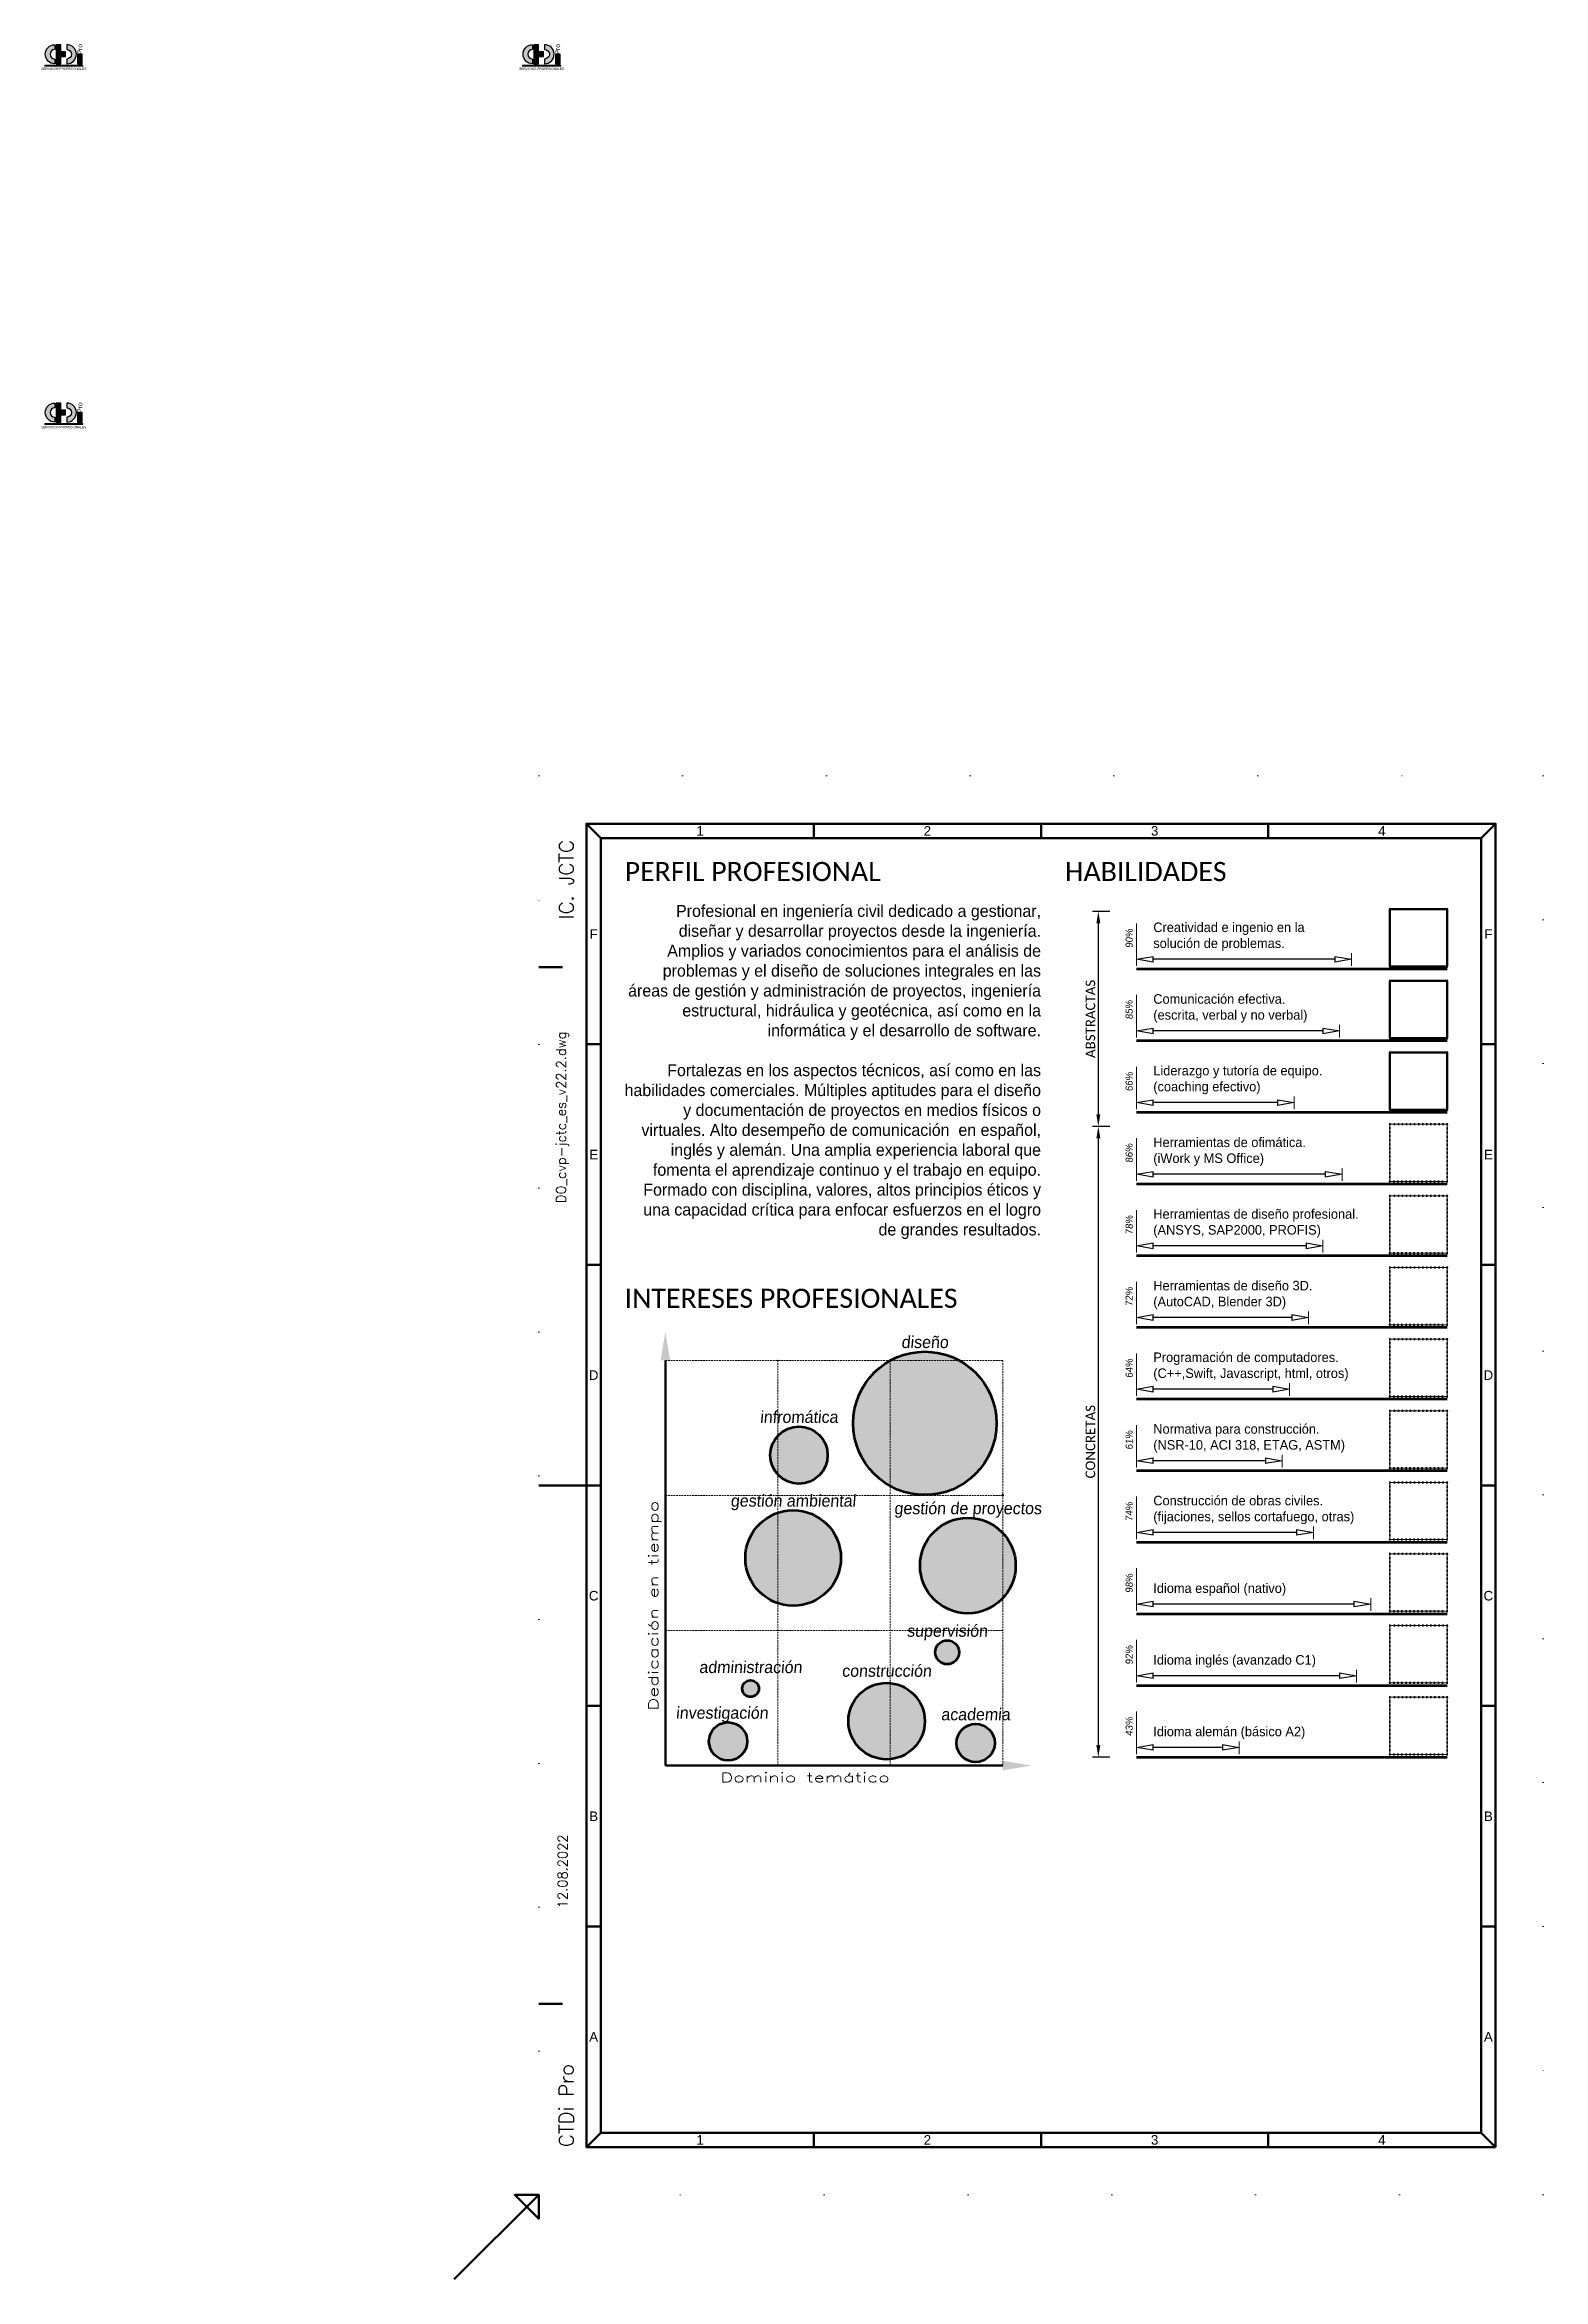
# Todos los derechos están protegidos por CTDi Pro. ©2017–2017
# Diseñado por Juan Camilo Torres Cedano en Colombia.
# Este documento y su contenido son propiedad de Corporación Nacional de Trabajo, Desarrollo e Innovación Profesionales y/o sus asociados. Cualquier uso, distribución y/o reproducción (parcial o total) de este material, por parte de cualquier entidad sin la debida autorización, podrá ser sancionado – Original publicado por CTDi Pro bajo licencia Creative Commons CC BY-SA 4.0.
# Paper-space layout 'Perfil PRO' of a CAD drawing. Extents: x -110 to 203, y -28 to 440.
import ezdxf
from ezdxf.enums import TextEntityAlignment as Align

# ---------------------------------------------------------------- set-up
doc = ezdxf.new("R2010")
doc.units = 0
doc.linetypes.add('ACAD_ISO07W100', pattern=[3, 0, -3])
doc.linetypes.add('DASHED2', pattern=[0.375, 0.25, -0.125])
doc.layers.get('0').update_dxf_attribs({"color": 255, "plot": 0})
doc.layers.get('Defpoints').update_dxf_attribs({"color": 255})
doc.layers.add('G-Title_elements', color=7, linetype='Continuous', lineweight=50, true_color=0x323232)
doc.layers.add('G-Title_layout', color=250, linetype='Continuous', lineweight=50)
doc.styles.add('CTDi Corporate', font='Skia.ttf')
doc.styles.add('CTDi Legend', font='stylu.ttf', dxfattribs={"oblique": 5})
doc.styles.add('CTDi Roman', font='romans.shx')
doc.styles.get("Standard").update_dxf_attribs({"font": 'Candara.ttf'})
doc.styles.add('T1-100', font='Arial.ttf', dxfattribs={"height": 2})
doc.dimstyles.new('ISO-25', dxfattribs={"dimtxt": 2.5, "dimasz": 2.5, "dimexe": 1.25, "dimexo": 0.625, "dimtad": 1, "dimtxsty": 'Standard', "dimcen": 2.5, "dimadec": 0, "dimazin": 0, "dimtfac": 1, "dimtmove": 0, "dimatfit": 3, "dimfxl": 1, "dimarcsym": 0})
picture_1 = doc.add_image_def('image2.png', size_in_pixel=(1056, 1056))
picture_2 = doc.add_image_def('image3.png', size_in_pixel=(1056, 1056))
picture_3 = doc.add_image_def('image4.png', size_in_pixel=(1056, 1056))
picture_4 = doc.add_image_def('image5.png', size_in_pixel=(1056, 1056))
picture_5 = doc.add_image_def('image6.png', size_in_pixel=(1056, 1056))
picture_6 = doc.add_image_def('image7.png', size_in_pixel=(1056, 1056))
picture_7 = doc.add_image_def('image8.png', size_in_pixel=(1056, 1056))
picture_8 = doc.add_image_def('image9.png', size_in_pixel=(1056, 1056))
picture_9 = doc.add_image_def('image10.png', size_in_pixel=(1056, 1056))
picture_10 = doc.add_image_def('image11.png', size_in_pixel=(1056, 1056))
picture_11 = doc.add_image_def('image12.png', size_in_pixel=(1056, 1056))
picture_12 = doc.add_image_def('image13.png', size_in_pixel=(1056, 1060))

psp = doc.layouts.new('Perfil PRO')

# ---------------------------------------------------------------- texts
at = {"layer": 'G-Title_elements', "style": 'T1-100'}
for s, p in [('1', (26.981, 275.494)), ('2', (74.543, 275.494)), ('3', (122.106, 275.494)), ('4', (169.668, 275.494)), ('F', (4.699, 253.91)), ('F', (191.949, 253.91)), ('E', (4.699, 207.744)), ('E', (191.949, 207.744)), ('D', (4.699, 161.577)), ('D', (191.949, 161.577)), ('C', (4.699, 115.41)), ('C', (191.949, 115.41)), ('B', (4.699, 69.244)), ('B', (191.949, 69.244)), ('A', (4.699, 23.077)), ('A', (191.949, 23.077)), ('1', (26.981, 1.494)), ('2', (74.543, 1.494)), ('3', (122.106, 1.494)), ('4', (169.668, 1.494))]:
    psp.add_text(s, height=2, dxfattribs=at).set_placement(p, align=Align.MIDDLE_CENTER)
at = {"layer": 'G-Title_elements', "color": 142, "lineweight": 25, "style": 'CTDi Legend', "oblique": 5}
for s, p in [('diseño', (74.009, 166.492)), ('infromática', (47.667, 150.828)), ('gestión ambiental', (46.446, 133.297)), ('gestión de proyectos', (83.015, 131.713)), ('supervisión', (78.68, 106.06)), ('administración', (37.531, 98.46)), ('construcción', (66.013, 97.683)), ('investigación', (31.555, 88.908)), ('academia', (84.634, 88.572))]:
    psp.add_text(s, height=2.5, dxfattribs=at).set_placement(p, align=Align.BOTTOM_CENTER)
at = {"layer": 'G-Title_elements', "color": 8, "lineweight": 25, "true_color": 0x808080, "style": 'CTDi Roman', "width": 1.5}
psp.add_text('Dedicación en tiempo', height=2, rotation=90, dxfattribs=at).set_placement((16.199, 91.35), align=Align.TOP_LEFT)
psp.add_text('Dominio temático', height=2, dxfattribs=at).set_placement((31.199, 76.35))
at = {"layer": 'G-Title_elements', "color": 0, "char_height": 3, "attachment_point": 1, "rotation": 90, "style": 'CTDi Roman'}
for s, insert, width in [('IC. JCTC', (-2.551, 256.994), 27.52849), ('CTDi Pro', (-2.551, -0.006), 30)]:
    psp.add_mtext(s, dxfattribs=dict(at, insert=insert, width=width))
at = {"layer": 'G-Title_elements', "insert": (98.324, 259.994), "char_height": 2.5, "attachment_point": 3, "style": 'CTDi Corporate'}
psp.add_mtext_dynamic_manual_height_columns('Profesional en ingeniería civil dedicado a gestionar, diseñar y desarrollar proyectos desde la ingeniería. Amplios y variados conocimientos para el análisis de problemas y el diseño de soluciones integrales en las áreas de gestión y administración de proyectos, ingeniería estructural, hidráulica y geotécnica, así como en la informática y el desarrollo de software.\\P\\PFortalezas en los aspectos técnicos, así como en las habilidades comerciales. Múltiples aptitudes para el diseño y documentación de proyectos en medios físicos o virtuales. Alto desempeño de comunicación  en español, inglés y alemán. Una amplia experiencia laboral que fomenta el aprendizaje continuo y el trabajo en equipo. Formado con disciplina, valores, altos principios éticos y una capacidad crítica para enfocar esfuerzos en el logro de grandes resultados.', width=87.125, gutter_width=5, heights=[75.333], dxfattribs=at)
at = {"layer": 'G-Title_elements', "color": 0, "lineweight": 25, "char_height": 2, "rotation": 90, "style": 'CTDi Roman'}
for s, insert, width, attachment_point in [('DO_cvp-jctc_es_v22.2.dwg', (-1.801, 233.494), 186.86724, 6), ('12.08.2022', (-1.801, 49.994), 54.14329, 4)]:
    psp.add_mtext(s, dxfattribs=dict(at, insert=insert, width=width, attachment_point=attachment_point))
at = {"layer": 'G-Title_layout'}
for s, p in [('PERFIL PROFESIONAL', (11.199, 268.994)), ('HABILIDADES', (103.324, 268.994)), ('INTERESES PROFESIONALES', (11.199, 179.66))]:
    psp.add_text(s, height=4, dxfattribs=at).set_placement(p, align=Align.TOP_LEFT)
at = {"layer": 'G-Title_layout', "color": 18, "true_color": 0x000000, "char_height": 2, "attachment_point": 7, "style": 'CTDi Corporate'}
for s, insert in [('Creatividad e ingenio en la\\Psolución de problemas.', (121.824, 250.379)), ('Comunicación efectiva.\\P(escrita, verbal y no verbal)', (121.824, 235.379)), ('Liderazgo y tutoría de equipo. \\P(coaching efectivo)', (121.824, 220.379)), ('Herramientas de ofimática.\\P(iWork y MS Office)', (121.824, 205.379)), ('Herramientas de diseño profesional.\\P(ANSYS, SAP2000, PROFIS)', (121.824, 190.379)), ('Herramientas de diseño 3D.\\P(AutoCAD, Blender 3D)', (121.824, 175.379)), ('Programación de computadores.\\P(C++,Swift, Javascript, html, otros)', (121.824, 160.379)), ('Normativa para construcción.\\P(NSR-10, ACI 318, ETAG, ASTM)', (121.824, 145.379)), ('Construcción de obras civiles.\\P(fijaciones, sellos cortafuego, otras)', (121.824, 130.379)), ('Idioma español (nativo)', (121.824, 115.379)), ('Idioma inglés (avanzado C1)', (121.824, 100.379)), ('Idioma alemán (básico A2)', (121.824, 85.379))]:
    psp.add_mtext(s, dxfattribs=dict(at, insert=insert))

# ---------------------------------------------------------------- blocks, each defined once
blk = doc.blocks.new('CTDi_Logo_GRS')
at = {"layer": 'G-Title_elements', "linetype": 'Continuous', "true_color": 0xcccccc}
h = blk.add_hatch(color=254, dxfattribs=at)
h.dxf.hatch_style = 1
h.paths.add_polyline_path([(-1.875, 1), (-1.875, 2, 1), (-1.875, -2), (-1.875, -1, -1)])
h.paths.add_polyline_path([(0.625, 2), (0.625, 1, -1), (0.625, -1), (0.625, -2, 1)])
at = {"layer": 'G-Title_elements', "linetype": 'Continuous'}
h = blk.add_hatch(color=8, dxfattribs=at)
h.dxf.hatch_style = 1
h.paths.add_polyline_path([(-0.625, 0.5), (-0.625, 2), (-1.625, 2), (-1.625, -2), (-0.625, -2), (-0.625, -0.5), (0.375, -0.5), (0.375, 0.5)])
h = blk.add_hatch(color=8, dxfattribs=at)
h.dxf.hatch_style = 1
h.paths.add_polyline_path([(3.875, 0), (2.875, 0), (2.875, -2), (3.875, -2)])
at = {"layer": 'G-Title_elements', "linetype": 'Continuous', "lineweight": 13}
h = blk.add_hatch(color=250, dxfattribs=at)
h.dxf.hatch_style = 1
h.paths.add_polyline_path([(-4, -2.3), (-4, -2.5), (4, -2.5), (4, -2.3)])
at = {"layer": 'G-Title_elements', "linetype": 'Continuous', "lineweight": 30}
for points in [[(-1.875, -1), (-1.875, -2, -1), (-1.875, 2), (-1.875, 1, 1)], [(0.625, -1), (0.625, -2, 1), (0.625, 2), (0.625, 1, -1)]]:
    blk.add_lwpolyline(points, format="xyb", close=True, dxfattribs=at)
for points in [[(0.375, 0.5), (-0.625, 0.5), (-0.625, 2), (-1.625, 2), (-1.625, -2), (-0.625, -2), (-0.625, -0.5), (0.375, -0.5)], [(3.875, 0), (2.875, 0), (2.875, -2), (3.875, -2)]]:
    blk.add_lwpolyline(points, close=True, dxfattribs=at)
at = {"layer": 'G-Title_elements', "linetype": 'Continuous', "lineweight": 13}
blk.add_lwpolyline([(-4, -2.5), (4, -2.5), (4, -2.3), (-4, -2.3)], close=True, dxfattribs=at)
at = {"layer": 'G-Title_elements', "color": 8, "style": 'CTDi Corporate', "width": 0.9125}
blk.add_text('Pro', height=1.02, rotation=90, dxfattribs=at).set_placement((3.875, -0.061))
at = {"layer": 'G-Title_elements', "color": 250, "linetype": 'Continuous', "lineweight": 13, "style": 'CTDi Corporate', "width": 0.8575}
blk.add_text('SERVICIOS PROFESIONALES', height=0.485, dxfattribs=at).set_placement((0, -2.803), align=Align.TOP_CENTER)
blk = doc.blocks.new('CTDi_Logo_BnW')
at = {"layer": 'G-Title_elements', "linetype": 'Continuous', "true_color": 0xffffff}
h = blk.add_hatch(color=7, dxfattribs=at)
h.dxf.hatch_style = 1
h.paths.add_polyline_path([(-1.875, 1), (-1.875, 2, 1), (-1.875, -2), (-1.875, -1, -1)])
h.paths.add_polyline_path([(0.625, 2), (0.625, 1, -1), (0.625, -1), (0.625, -2, 1)])
at = {"layer": 'G-Title_elements', "linetype": 'Continuous'}
h = blk.add_hatch(color=250, dxfattribs=at)
h.dxf.hatch_style = 1
h.paths.add_polyline_path([(-0.625, 0.5), (-0.625, 2), (-1.625, 2), (-1.625, -2), (-0.625, -2), (-0.625, -0.5), (0.375, -0.5), (0.375, 0.5)])
h = blk.add_hatch(color=250, dxfattribs=at)
h.dxf.hatch_style = 1
h.paths.add_polyline_path([(3.875, 0), (2.875, 0), (2.875, -2), (3.875, -2)])
at = {"layer": 'G-Title_elements', "linetype": 'Continuous', "lineweight": 13}
h = blk.add_hatch(color=250, dxfattribs=at)
h.dxf.hatch_style = 1
h.paths.add_polyline_path([(-4, -2.3), (-4, -2.5), (4, -2.5), (4, -2.3)])
at = {"layer": 'G-Title_elements', "linetype": 'Continuous', "lineweight": 30}
for points in [[(-1.875, -1), (-1.875, -2, -1), (-1.875, 2), (-1.875, 1, 1)], [(0.625, -1), (0.625, -2, 1), (0.625, 2), (0.625, 1, -1)]]:
    blk.add_lwpolyline(points, format="xyb", close=True, dxfattribs=at)
for points in [[(0.375, 0.5), (-0.625, 0.5), (-0.625, 2), (-1.625, 2), (-1.625, -2), (-0.625, -2), (-0.625, -0.5), (0.375, -0.5)], [(3.875, 0), (2.875, 0), (2.875, -2), (3.875, -2)]]:
    blk.add_lwpolyline(points, close=True, dxfattribs=at)
at = {"layer": 'G-Title_elements', "linetype": 'Continuous', "lineweight": 13}
blk.add_lwpolyline([(-4, -2.5), (4, -2.5), (4, -2.3), (-4, -2.3)], close=True, dxfattribs=at)
at = {"layer": 'G-Title_elements', "color": 250, "style": 'CTDi Corporate', "width": 0.9125}
blk.add_text('Pro', height=1.02, rotation=90, dxfattribs=at).set_placement((3.875, -0.061))
at = {"layer": 'G-Title_elements', "color": 250, "linetype": 'Continuous', "lineweight": 13, "style": 'CTDi Corporate', "width": 0.8575}
blk.add_text('SERVICIOS PROFESIONALES', height=0.485, dxfattribs=at).set_placement((0, -2.803), align=Align.TOP_CENTER)
blk = doc.blocks.new('CTDi_Logo_COL')
at = {"layer": 'G-Title_elements', "linetype": 'Continuous', "true_color": 0xc80000}
h = blk.add_hatch(color=12, dxfattribs=at)
h.dxf.hatch_style = 1
h.paths.add_polyline_path([(-1.875, 1), (-1.875, 2, 1), (-1.875, -2), (-1.875, -1, -1)])
h.paths.add_polyline_path([(0.625, 2), (0.625, 1, -1), (0.625, -1), (0.625, -2, 1)])
at = {"layer": 'G-Title_elements', "linetype": 'Continuous'}
h = blk.add_hatch(color=8, dxfattribs=at)
h.dxf.hatch_style = 1
h.paths.add_polyline_path([(-0.625, 0.5), (-0.625, 2), (-1.625, 2), (-1.625, -2), (-0.625, -2), (-0.625, -0.5), (0.375, -0.5), (0.375, 0.5)])
h = blk.add_hatch(color=8, dxfattribs=at)
h.dxf.hatch_style = 1
h.paths.add_polyline_path([(3.875, 0), (2.875, 0), (2.875, -2), (3.875, -2)])
at = {"layer": 'G-Title_elements', "linetype": 'Continuous', "lineweight": 13}
h = blk.add_hatch(color=250, dxfattribs=at)
h.dxf.hatch_style = 1
h.paths.add_polyline_path([(-4, -2.3), (-4, -2.5), (4, -2.5), (4, -2.3)])
at = {"layer": 'G-Title_elements', "linetype": 'Continuous', "lineweight": 30}
for points in [[(-1.875, -1), (-1.875, -2, -1), (-1.875, 2), (-1.875, 1, 1)], [(0.625, -1), (0.625, -2, 1), (0.625, 2), (0.625, 1, -1)]]:
    blk.add_lwpolyline(points, format="xyb", close=True, dxfattribs=at)
for points in [[(0.375, 0.5), (-0.625, 0.5), (-0.625, 2), (-1.625, 2), (-1.625, -2), (-0.625, -2), (-0.625, -0.5), (0.375, -0.5)], [(3.875, 0), (2.875, 0), (2.875, -2), (3.875, -2)]]:
    blk.add_lwpolyline(points, close=True, dxfattribs=at)
at = {"layer": 'G-Title_elements', "linetype": 'Continuous', "lineweight": 13}
blk.add_lwpolyline([(-4, -2.5), (4, -2.5), (4, -2.3), (-4, -2.3)], close=True, dxfattribs=at)
at = {"layer": 'G-Title_elements', "color": 8, "style": 'CTDi Corporate', "width": 0.9125}
blk.add_text('Pro', height=1.02, rotation=90, dxfattribs=at).set_placement((3.875, -0.061))
at = {"layer": 'G-Title_elements', "color": 250, "linetype": 'Continuous', "lineweight": 13, "style": 'CTDi Corporate', "width": 0.86}
blk.add_text('SERVICIOS PROFESIONALES', height=0.485, dxfattribs=at).set_placement((0, -2.803), align=Align.TOP_CENTER)
blk = doc.blocks.new('*D26')
at = {"layer": 'Defpoints', "color": 0, "transparency": 16777216}
for p in [(113.32, 258.64), (110.32, 213.64), (113.32, 213.64)]:
    blk.add_point(p, dxfattribs=at)
at = {"layer": 'G-Title_layout', "color": 0, "lineweight": -2, "transparency": 16777216}
for p, q in [((112.7, 258.64), (109.07, 258.64)), ((110.32, 256.14), (110.32, 216.14)), ((112.7, 213.64), (109.07, 213.64))]:
    blk.add_line(p, q, dxfattribs=at)
at = {"layer": 'G-Title_layout', "color": 0, "transparency": 16777216}
for points in [[(109.91, 256.14), (110.74, 256.14), (110.32, 258.64)], [(109.91, 216.14), (110.74, 216.14), (110.32, 213.64)]]:
    blk.add_solid(points, dxfattribs=at)
at = {"layer": 'G-Title_layout', "color": 18, "lineweight": 30, "transparency": 16777216, "insert": (108.67, 236.14), "char_height": 2, "attachment_point": 5, "rotation": 90}
blk.add_mtext('ABSTRACTAS', dxfattribs=at)
blk = doc.blocks.new('*D27')
at = {"layer": 'Defpoints', "color": 0, "transparency": 16777216}
for p in [(113.32, 213.64), (110.32, 81.64), (113.32, 81.64)]:
    blk.add_point(p, dxfattribs=at)
at = {"layer": 'G-Title_layout', "color": 0, "lineweight": -2, "transparency": 16777216}
for p, q in [((112.7, 213.64), (109.07, 213.64)), ((110.32, 211.14), (110.32, 84.14)), ((112.7, 81.64), (109.07, 81.64))]:
    blk.add_line(p, q, dxfattribs=at)
at = {"layer": 'G-Title_layout', "color": 0, "transparency": 16777216}
for points in [[(109.91, 211.14), (110.74, 211.14), (110.32, 213.64)], [(109.91, 84.14), (110.74, 84.14), (110.32, 81.64)]]:
    blk.add_solid(points, dxfattribs=at)
at = {"layer": 'G-Title_layout', "color": 18, "lineweight": 30, "transparency": 16777216, "insert": (108.67, 147.64), "char_height": 2, "attachment_point": 5, "rotation": 90}
blk.add_mtext('CONCRETAS', dxfattribs=at)
blk = doc.blocks.new('_ClosedBlank')
at = {"color": 0, "linetype": 'ByBlock', "lineweight": -2}
for p, q in [((-1, 0.17), (0, 0)), ((-1, 0.17), (-1, -0.17)), ((0, 0), (-1, -0.17))]:
    blk.add_line(p, q, dxfattribs=at)
blk = doc.blocks.new('*D34')
at = {"layer": 'Defpoints', "color": 0, "linetype": 'Continuous', "transparency": 16777216}
for p in [(163.32, 248.64), (118.32, 246.64), (163.32, 246.64)]:
    blk.add_point(p, dxfattribs=at)
at = {"layer": 'G-Title_elements', "color": 0, "linetype": 'Continuous', "lineweight": 20, "transparency": 16777216}
for p, q in [((118.32, 247.26), (118.32, 256.14)), ((163.32, 247.26), (163.32, 249.89))]:
    blk.add_line(p, q, dxfattribs=at)
at = {"layer": 'G-Title_elements', "color": 8, "linetype": 'Continuous', "lineweight": 25, "transparency": 16777216}
blk.add_line((159.82, 248.64), (121.82, 248.64), dxfattribs=at)
at = {"layer": 'G-Title_elements', "color": 8, "linetype": 'Continuous', "lineweight": 25, "transparency": 16777216, "xscale": 3.5, "yscale": 3.5, "zscale": 3.5, "rotation": 180}
blk.add_blockref('_ClosedBlank', (118.32, 248.64), dxfattribs=at)
at = {"layer": 'G-Title_elements', "color": 8, "linetype": 'Continuous', "lineweight": 25, "transparency": 16777216, "xscale": 3.5, "yscale": 3.5, "zscale": 3.5}
blk.add_blockref('_ClosedBlank', (163.32, 248.64), dxfattribs=at)
at = {"layer": 'G-Title_elements', "color": 18, "linetype": 'Continuous', "lineweight": 30, "transparency": 16777216, "insert": (116.78, 253.01), "char_height": 1.5, "attachment_point": 5, "rotation": 90, "style": 'CTDi Legend'}
blk.add_mtext('90%', dxfattribs=at)
blk = doc.blocks.new('*D35')
at = {"layer": 'Defpoints', "color": 0, "linetype": 'Continuous', "transparency": 16777216}
for p in [(118.32, 231.64), (160.82, 233.64), (160.82, 231.64)]:
    blk.add_point(p, dxfattribs=at)
at = {"layer": 'G-Title_elements', "color": 0, "linetype": 'Continuous', "lineweight": 20, "transparency": 16777216}
for p, q in [((118.32, 232.26), (118.32, 241.2)), ((160.82, 232.26), (160.82, 234.89))]:
    blk.add_line(p, q, dxfattribs=at)
at = {"layer": 'G-Title_elements', "color": 8, "linetype": 'Continuous', "lineweight": 25, "transparency": 16777216}
blk.add_line((157.32, 233.64), (121.82, 233.64), dxfattribs=at)
at = {"layer": 'G-Title_elements', "color": 8, "linetype": 'Continuous', "lineweight": 25, "transparency": 16777216, "xscale": 3.5, "yscale": 3.5, "zscale": 3.5, "rotation": 180}
blk.add_blockref('_ClosedBlank', (118.32, 233.64), dxfattribs=at)
at = {"layer": 'G-Title_elements', "color": 8, "linetype": 'Continuous', "lineweight": 25, "transparency": 16777216, "xscale": 3.5, "yscale": 3.5, "zscale": 3.5}
blk.add_blockref('_ClosedBlank', (160.82, 233.64), dxfattribs=at)
at = {"layer": 'G-Title_elements', "color": 18, "linetype": 'Continuous', "lineweight": 30, "transparency": 16777216, "insert": (116.78, 238.04), "char_height": 1.5, "attachment_point": 5, "rotation": 90, "style": 'CTDi Legend'}
blk.add_mtext('85%', dxfattribs=at)
blk = doc.blocks.new('*D36')
at = {"layer": 'Defpoints', "color": 0, "linetype": 'Continuous', "transparency": 16777216}
for p in [(118.32, 216.64), (151.32, 218.64), (151.32, 216.64)]:
    blk.add_point(p, dxfattribs=at)
at = {"layer": 'G-Title_elements', "color": 0, "linetype": 'Continuous', "lineweight": 20, "transparency": 16777216}
for p, q in [((118.32, 217.26), (118.32, 226.12)), ((151.32, 217.26), (151.32, 219.89))]:
    blk.add_line(p, q, dxfattribs=at)
at = {"layer": 'G-Title_elements', "color": 8, "linetype": 'Continuous', "lineweight": 25, "transparency": 16777216}
blk.add_line((147.82, 218.64), (121.82, 218.64), dxfattribs=at)
at = {"layer": 'G-Title_elements', "color": 8, "linetype": 'Continuous', "lineweight": 25, "transparency": 16777216, "xscale": 3.5, "yscale": 3.5, "zscale": 3.5, "rotation": 180}
blk.add_blockref('_ClosedBlank', (118.32, 218.64), dxfattribs=at)
at = {"layer": 'G-Title_elements', "color": 8, "linetype": 'Continuous', "lineweight": 25, "transparency": 16777216, "xscale": 3.5, "yscale": 3.5, "zscale": 3.5}
blk.add_blockref('_ClosedBlank', (151.32, 218.64), dxfattribs=at)
at = {"layer": 'G-Title_elements', "color": 18, "linetype": 'Continuous', "lineweight": 30, "transparency": 16777216, "insert": (116.78, 223), "char_height": 1.5, "attachment_point": 5, "rotation": 90, "style": 'CTDi Legend'}
blk.add_mtext('66%', dxfattribs=at)
blk = doc.blocks.new('*D37')
at = {"layer": 'Defpoints', "color": 0, "linetype": 'Continuous', "transparency": 16777216}
for p in [(118.32, 201.64), (161.32, 203.64), (161.32, 201.64)]:
    blk.add_point(p, dxfattribs=at)
at = {"layer": 'G-Title_elements', "color": 0, "linetype": 'Continuous', "lineweight": 20, "transparency": 16777216}
for p, q in [((118.32, 202.26), (118.32, 211.2)), ((161.32, 202.26), (161.32, 204.89))]:
    blk.add_line(p, q, dxfattribs=at)
at = {"layer": 'G-Title_elements', "color": 8, "linetype": 'Continuous', "lineweight": 25, "transparency": 16777216}
blk.add_line((157.82, 203.64), (121.82, 203.64), dxfattribs=at)
at = {"layer": 'G-Title_elements', "color": 8, "linetype": 'Continuous', "lineweight": 25, "transparency": 16777216, "xscale": 3.5, "yscale": 3.5, "zscale": 3.5, "rotation": 180}
blk.add_blockref('_ClosedBlank', (118.32, 203.64), dxfattribs=at)
at = {"layer": 'G-Title_elements', "color": 8, "linetype": 'Continuous', "lineweight": 25, "transparency": 16777216, "xscale": 3.5, "yscale": 3.5, "zscale": 3.5}
blk.add_blockref('_ClosedBlank', (161.32, 203.64), dxfattribs=at)
at = {"layer": 'G-Title_elements', "color": 18, "linetype": 'Continuous', "lineweight": 30, "transparency": 16777216, "insert": (116.78, 208.04), "char_height": 1.5, "attachment_point": 5, "rotation": 90, "style": 'CTDi Legend'}
blk.add_mtext('86%', dxfattribs=at)
blk = doc.blocks.new('*D38')
at = {"layer": 'Defpoints', "color": 0, "linetype": 'Continuous', "transparency": 16777216}
for p in [(157.32, 188.64), (118.32, 186.64), (157.32, 186.64)]:
    blk.add_point(p, dxfattribs=at)
at = {"layer": 'G-Title_elements', "color": 0, "linetype": 'Continuous', "lineweight": 20, "transparency": 16777216}
for p, q in [((118.32, 187.26), (118.32, 196.14)), ((157.32, 187.26), (157.32, 189.89))]:
    blk.add_line(p, q, dxfattribs=at)
at = {"layer": 'G-Title_elements', "color": 8, "linetype": 'Continuous', "lineweight": 25, "transparency": 16777216}
blk.add_line((153.82, 188.64), (121.82, 188.64), dxfattribs=at)
at = {"layer": 'G-Title_elements', "color": 8, "linetype": 'Continuous', "lineweight": 25, "transparency": 16777216, "xscale": 3.5, "yscale": 3.5, "zscale": 3.5, "rotation": 180}
blk.add_blockref('_ClosedBlank', (118.32, 188.64), dxfattribs=at)
at = {"layer": 'G-Title_elements', "color": 8, "linetype": 'Continuous', "lineweight": 25, "transparency": 16777216, "xscale": 3.5, "yscale": 3.5, "zscale": 3.5}
blk.add_blockref('_ClosedBlank', (157.32, 188.64), dxfattribs=at)
at = {"layer": 'G-Title_elements', "color": 18, "linetype": 'Continuous', "lineweight": 30, "transparency": 16777216, "insert": (116.78, 193.01), "char_height": 1.5, "attachment_point": 5, "rotation": 90, "style": 'CTDi Legend'}
blk.add_mtext('78%', dxfattribs=at)
blk = doc.blocks.new('*D39')
at = {"layer": 'Defpoints', "color": 0, "linetype": 'Continuous', "transparency": 16777216}
for p in [(154.32, 173.64), (118.32, 171.64), (154.32, 171.64)]:
    blk.add_point(p, dxfattribs=at)
at = {"layer": 'G-Title_elements', "color": 0, "linetype": 'Continuous', "lineweight": 20, "transparency": 16777216}
for p, q in [((118.32, 172.26), (118.32, 181.14)), ((154.32, 172.26), (154.32, 174.89))]:
    blk.add_line(p, q, dxfattribs=at)
at = {"layer": 'G-Title_elements', "color": 8, "linetype": 'Continuous', "lineweight": 25, "transparency": 16777216}
blk.add_line((150.82, 173.64), (121.82, 173.64), dxfattribs=at)
at = {"layer": 'G-Title_elements', "color": 8, "linetype": 'Continuous', "lineweight": 25, "transparency": 16777216, "xscale": 3.5, "yscale": 3.5, "zscale": 3.5, "rotation": 180}
blk.add_blockref('_ClosedBlank', (118.32, 173.64), dxfattribs=at)
at = {"layer": 'G-Title_elements', "color": 8, "linetype": 'Continuous', "lineweight": 25, "transparency": 16777216, "xscale": 3.5, "yscale": 3.5, "zscale": 3.5}
blk.add_blockref('_ClosedBlank', (154.32, 173.64), dxfattribs=at)
at = {"layer": 'G-Title_elements', "color": 18, "linetype": 'Continuous', "lineweight": 30, "transparency": 16777216, "insert": (116.78, 178.01), "char_height": 1.5, "attachment_point": 5, "rotation": 90, "style": 'CTDi Legend'}
blk.add_mtext('72%', dxfattribs=at)
blk = doc.blocks.new('*D40')
at = {"layer": 'Defpoints', "color": 0, "linetype": 'Continuous', "transparency": 16777216}
for p in [(118.32, 156.64), (150.32, 158.64), (150.32, 156.64)]:
    blk.add_point(p, dxfattribs=at)
at = {"layer": 'G-Title_elements', "color": 0, "linetype": 'Continuous', "lineweight": 20, "transparency": 16777216}
for p, q in [((118.32, 157.26), (118.32, 166.12)), ((150.32, 157.26), (150.32, 159.89))]:
    blk.add_line(p, q, dxfattribs=at)
at = {"layer": 'G-Title_elements', "color": 8, "linetype": 'Continuous', "lineweight": 25, "transparency": 16777216}
blk.add_line((146.82, 158.64), (121.82, 158.64), dxfattribs=at)
at = {"layer": 'G-Title_elements', "color": 8, "linetype": 'Continuous', "lineweight": 25, "transparency": 16777216, "xscale": 3.5, "yscale": 3.5, "zscale": 3.5, "rotation": 180}
blk.add_blockref('_ClosedBlank', (118.32, 158.64), dxfattribs=at)
at = {"layer": 'G-Title_elements', "color": 8, "linetype": 'Continuous', "lineweight": 25, "transparency": 16777216, "xscale": 3.5, "yscale": 3.5, "zscale": 3.5}
blk.add_blockref('_ClosedBlank', (150.32, 158.64), dxfattribs=at)
at = {"layer": 'G-Title_elements', "color": 18, "linetype": 'Continuous', "lineweight": 30, "transparency": 16777216, "insert": (116.78, 163), "char_height": 1.5, "attachment_point": 5, "rotation": 90, "style": 'CTDi Legend'}
blk.add_mtext('64%', dxfattribs=at)
blk = doc.blocks.new('*D41')
at = {"layer": 'Defpoints', "color": 0, "linetype": 'Continuous', "transparency": 16777216}
for p in [(118.32, 141.64), (148.82, 143.64), (148.82, 141.64)]:
    blk.add_point(p, dxfattribs=at)
at = {"layer": 'G-Title_elements', "color": 0, "linetype": 'Continuous', "lineweight": 20, "transparency": 16777216}
for p, q in [((118.32, 142.26), (118.32, 151.12)), ((148.82, 142.26), (148.82, 144.89))]:
    blk.add_line(p, q, dxfattribs=at)
at = {"layer": 'G-Title_elements', "color": 8, "linetype": 'Continuous', "lineweight": 25, "transparency": 16777216}
blk.add_line((145.32, 143.64), (121.82, 143.64), dxfattribs=at)
at = {"layer": 'G-Title_elements', "color": 8, "linetype": 'Continuous', "lineweight": 25, "transparency": 16777216, "xscale": 3.5, "yscale": 3.5, "zscale": 3.5, "rotation": 180}
blk.add_blockref('_ClosedBlank', (118.32, 143.64), dxfattribs=at)
at = {"layer": 'G-Title_elements', "color": 8, "linetype": 'Continuous', "lineweight": 25, "transparency": 16777216, "xscale": 3.5, "yscale": 3.5, "zscale": 3.5}
blk.add_blockref('_ClosedBlank', (148.82, 143.64), dxfattribs=at)
at = {"layer": 'G-Title_elements', "color": 18, "linetype": 'Continuous', "lineweight": 30, "transparency": 16777216, "insert": (116.78, 148), "char_height": 1.5, "attachment_point": 5, "rotation": 90, "style": 'CTDi Legend'}
blk.add_mtext('61%', dxfattribs=at)
blk = doc.blocks.new('*D42')
at = {"layer": 'Defpoints', "color": 0, "linetype": 'Continuous', "transparency": 16777216}
for p in [(118.32, 126.64), (155.32, 128.64), (155.32, 126.64)]:
    blk.add_point(p, dxfattribs=at)
at = {"layer": 'G-Title_elements', "color": 0, "linetype": 'Continuous', "lineweight": 20, "transparency": 16777216}
for p, q in [((118.32, 127.26), (118.32, 136.14)), ((155.32, 127.26), (155.32, 129.89))]:
    blk.add_line(p, q, dxfattribs=at)
at = {"layer": 'G-Title_elements', "color": 8, "linetype": 'Continuous', "lineweight": 25, "transparency": 16777216}
blk.add_line((151.82, 128.64), (121.82, 128.64), dxfattribs=at)
at = {"layer": 'G-Title_elements', "color": 8, "linetype": 'Continuous', "lineweight": 25, "transparency": 16777216, "xscale": 3.5, "yscale": 3.5, "zscale": 3.5, "rotation": 180}
blk.add_blockref('_ClosedBlank', (118.32, 128.64), dxfattribs=at)
at = {"layer": 'G-Title_elements', "color": 8, "linetype": 'Continuous', "lineweight": 25, "transparency": 16777216, "xscale": 3.5, "yscale": 3.5, "zscale": 3.5}
blk.add_blockref('_ClosedBlank', (155.32, 128.64), dxfattribs=at)
at = {"layer": 'G-Title_elements', "color": 18, "linetype": 'Continuous', "lineweight": 30, "transparency": 16777216, "insert": (116.78, 133.01), "char_height": 1.5, "attachment_point": 5, "rotation": 90, "style": 'CTDi Legend'}
blk.add_mtext('74%', dxfattribs=at)
blk = doc.blocks.new('*D43')
at = {"layer": 'Defpoints', "color": 0, "linetype": 'Continuous', "transparency": 16777216}
for p in [(167.32, 113.64), (118.32, 111.64), (167.32, 111.64)]:
    blk.add_point(p, dxfattribs=at)
at = {"layer": 'G-Title_elements', "color": 0, "linetype": 'Continuous', "lineweight": 20, "transparency": 16777216}
for p, q in [((118.32, 112.26), (118.32, 121.14)), ((167.32, 112.26), (167.32, 114.89))]:
    blk.add_line(p, q, dxfattribs=at)
at = {"layer": 'G-Title_elements', "color": 8, "linetype": 'Continuous', "lineweight": 25, "transparency": 16777216}
blk.add_line((163.82, 113.64), (121.82, 113.64), dxfattribs=at)
at = {"layer": 'G-Title_elements', "color": 8, "linetype": 'Continuous', "lineweight": 25, "transparency": 16777216, "xscale": 3.5, "yscale": 3.5, "zscale": 3.5, "rotation": 180}
blk.add_blockref('_ClosedBlank', (118.32, 113.64), dxfattribs=at)
at = {"layer": 'G-Title_elements', "color": 8, "linetype": 'Continuous', "lineweight": 25, "transparency": 16777216, "xscale": 3.5, "yscale": 3.5, "zscale": 3.5}
blk.add_blockref('_ClosedBlank', (167.32, 113.64), dxfattribs=at)
at = {"layer": 'G-Title_elements', "color": 18, "linetype": 'Continuous', "lineweight": 30, "transparency": 16777216, "insert": (116.78, 118.01), "char_height": 1.5, "attachment_point": 5, "rotation": 90, "style": 'CTDi Legend'}
blk.add_mtext('98%', dxfattribs=at)
blk = doc.blocks.new('*D44')
at = {"layer": 'Defpoints', "color": 0, "linetype": 'Continuous', "transparency": 16777216}
for p in [(164.32, 98.64), (118.32, 96.64), (164.32, 96.64)]:
    blk.add_point(p, dxfattribs=at)
at = {"layer": 'G-Title_elements', "color": 0, "linetype": 'Continuous', "lineweight": 20, "transparency": 16777216}
for p, q in [((118.32, 97.26), (118.32, 106.14)), ((164.32, 97.26), (164.32, 99.89))]:
    blk.add_line(p, q, dxfattribs=at)
at = {"layer": 'G-Title_elements', "color": 8, "linetype": 'Continuous', "lineweight": 25, "transparency": 16777216}
blk.add_line((160.82, 98.64), (121.82, 98.64), dxfattribs=at)
at = {"layer": 'G-Title_elements', "color": 8, "linetype": 'Continuous', "lineweight": 25, "transparency": 16777216, "xscale": 3.5, "yscale": 3.5, "zscale": 3.5, "rotation": 180}
blk.add_blockref('_ClosedBlank', (118.32, 98.64), dxfattribs=at)
at = {"layer": 'G-Title_elements', "color": 8, "linetype": 'Continuous', "lineweight": 25, "transparency": 16777216, "xscale": 3.5, "yscale": 3.5, "zscale": 3.5}
blk.add_blockref('_ClosedBlank', (164.32, 98.64), dxfattribs=at)
at = {"layer": 'G-Title_elements', "color": 18, "linetype": 'Continuous', "lineweight": 30, "transparency": 16777216, "insert": (116.78, 103.01), "char_height": 1.5, "attachment_point": 5, "rotation": 90, "style": 'CTDi Legend'}
blk.add_mtext('92%', dxfattribs=at)
blk = doc.blocks.new('*D45')
at = {"layer": 'Defpoints', "color": 0, "linetype": 'Continuous', "transparency": 16777216}
for p in [(118.32, 81.64), (139.82, 83.64), (139.82, 81.64)]:
    blk.add_point(p, dxfattribs=at)
at = {"layer": 'G-Title_elements', "color": 0, "linetype": 'Continuous', "lineweight": 20, "transparency": 16777216}
for p, q in [((118.32, 82.26), (118.32, 91.2)), ((139.82, 82.26), (139.82, 84.89))]:
    blk.add_line(p, q, dxfattribs=at)
at = {"layer": 'G-Title_elements', "color": 8, "linetype": 'Continuous', "lineweight": 25, "transparency": 16777216}
blk.add_line((136.32, 83.64), (121.82, 83.64), dxfattribs=at)
at = {"layer": 'G-Title_elements', "color": 8, "linetype": 'Continuous', "lineweight": 25, "transparency": 16777216, "xscale": 3.5, "yscale": 3.5, "zscale": 3.5, "rotation": 180}
blk.add_blockref('_ClosedBlank', (118.32, 83.64), dxfattribs=at)
at = {"layer": 'G-Title_elements', "color": 8, "linetype": 'Continuous', "lineweight": 25, "transparency": 16777216, "xscale": 3.5, "yscale": 3.5, "zscale": 3.5}
blk.add_blockref('_ClosedBlank', (139.82, 83.64), dxfattribs=at)
at = {"layer": 'G-Title_elements', "color": 18, "linetype": 'Continuous', "lineweight": 30, "transparency": 16777216, "insert": (116.78, 88.04), "char_height": 1.5, "attachment_point": 5, "rotation": 90, "style": 'CTDi Legend'}
blk.add_mtext('43%', dxfattribs=at)

# ---------------------------------------------------------------- dimensions: what is measured, and where the dimension line sits
at = {"layer": 'G-Title_elements', "color": 8, "linetype": 'Continuous', "lineweight": 30, "true_color": 0x808080}
for base, p1, p2, picture, middle in [((163.324, 248.637), (118.324, 246.637), (163.324, 246.637), '*D34', (116.784, 253.012)), ((160.824, 233.637), (118.324, 231.637), (160.824, 231.637), '*D35', (116.784, 238.045)), ((151.324, 218.637), (118.324, 216.637), (151.324, 216.637), '*D36', (116.784, 223.001)), ((161.324, 203.637), (118.324, 201.637), (161.324, 201.637), '*D37', (116.784, 208.045)), ((157.324, 188.637), (118.324, 186.637), (157.324, 186.637), '*D38', (116.784, 193.012)), ((154.324, 173.637), (118.324, 171.637), (154.324, 171.637), '*D39', (116.784, 178.012)), ((150.324, 158.637), (118.324, 156.637), (150.324, 156.637), '*D40', (116.784, 163.001)), ((148.824, 143.637), (118.324, 141.637), (148.824, 141.637), '*D41', (116.784, 148.001)), ((155.324, 128.637), (118.324, 126.637), (155.324, 126.637), '*D42', (116.784, 133.012)), ((167.324, 113.637), (118.324, 111.637), (167.324, 111.637), '*D43', (116.784, 118.012)), ((164.324, 98.637), (118.324, 96.637), (164.324, 96.637), '*D44', (116.784, 103.012)), ((139.824, 83.637), (118.324, 81.637), (139.824, 81.637), '*D45', (116.784, 88.045))]:
    dim = psp.add_linear_dim(base=base, p1=p1, p2=p2, dimstyle='ISO-25', override={"dimscale": 0, "dimtxt": 1.5, "dimasz": 3.5, "dimgap": 0.75, "dimtad": 1, "dimjust": 3, "dimtih": 0, "dimtoh": 0, "dimdec": 0, "dimlfac": 2, "dimpost": '%', "dimtxsty": 'CTDi Legend', "dimblk1": 'ClosedBlank', "dimblk2": 'ClosedBlank', "dimsah": 1, "dimclrd": 8, "dimclrt": 18, "dimtfill": 0, "dimtfillclr": 256, "dimlwd": 25, "dimlwe": 20}, dxfattribs=at)
    dim.commit()
    dim.dimension.update_dxf_attribs({"geometry": picture, "text_midpoint": middle})
at = {"layer": 'G-Title_layout', "color": 12, "lineweight": 30, "true_color": 0xc80000}
for base, p1, p2, text, picture, middle in [((110.324, 213.637), (113.324, 258.637), (113.324, 213.637), 'ABSTRACTAS', '*D26', (108.67, 236.137)), ((110.324, 81.637), (113.324, 213.637), (113.324, 81.637), 'CONCRETAS', '*D27', (108.67, 147.637))]:
    dim = psp.add_linear_dim(base=base, p1=p1, p2=p2, angle=90, text=text, dimstyle='ISO-25', override={"dimtxt": 2, "dimclrt": 18}, dxfattribs=at)
    dim.commit()
    dim.dimension.update_dxf_attribs({"geometry": picture, "text_midpoint": middle})

# ---------------------------------------------------------------- hatches: boundary and pattern name
at = {"layer": 'G-Title_elements'}
h = psp.add_hatch(color=30, dxfattribs=at)
h.dxf.hatch_style = 1
edge = h.paths.add_edge_path()
edge.add_arc((83.015, 121.713), 10, 0, 360)
edge = h.paths.add_edge_path()
edge.add_arc((66.013, 89.146), 8, 0, 360)
edge = h.paths.add_edge_path()
edge.add_arc((78.68, 103.56), 2.5, 0, 360)
edge = h.paths.add_edge_path()
edge.add_arc((32.833, 84.908), 4, 0, 360)
edge = h.paths.add_edge_path()
edge.add_arc((74.009, 151.492), 15, 0, 360)
edge = h.paths.add_edge_path()
edge.add_arc((84.64, 84.572), 4, 0, 360)
edge = h.paths.add_edge_path()
edge.add_arc((47.667, 144.828), 6, 0, 360)
edge = h.paths.add_edge_path()
edge.add_arc((37.531, 95.96), 1.75, 0, 360)
edge = h.paths.add_edge_path()
edge.add_arc((46.446, 123.297), 10, 0, 360)

# ---------------------------------------------------------------- linework, layer by layer
for p, q in [((6.199, 273.994), (3.199, 276.994)), ((50.762, 276.994), (50.762, 273.994)), ((98.324, 276.994), (98.324, 273.994)), ((145.887, 276.994), (145.887, 273.994)), ((190.449, 273.994), (193.449, 276.994)), ((-6.801, 246.994), (-1.801, 246.994)), ((3.199, 230.827), (6.199, 230.827)), ((190.449, 230.827), (193.449, 230.827)), ((3.199, 184.66), (6.199, 184.66)), ((190.449, 184.66), (193.449, 184.66)), ((-6.801, 138.494), (3.199, 138.494)), ((3.199, 138.494), (6.199, 138.494)), ((190.449, 138.494), (193.449, 138.494)), ((3.199, 92.327), (6.199, 92.327)), ((190.449, 92.327), (193.449, 92.327)), ((3.199, 46.16), (6.199, 46.16)), ((190.449, 46.16), (193.449, 46.16)), ((-6.801, 29.994), (-1.801, 29.994)), ((3.199, -0.006), (6.199, 2.994)), ((50.762, 2.994), (50.762, -0.006)), ((98.324, 2.994), (98.324, -0.006)), ((145.887, 2.994), (145.887, -0.006)), ((190.449, 2.994), (193.449, -0.006))]:
    psp.add_line(p, q, dxfattribs=at)
at = {"layer": 'G-Title_elements', "lineweight": 50}
for p, q in [((19.699, 79.85), (19.699, 164.66)), ((90.333, 79.85), (19.699, 79.85))]:
    psp.add_line(p, q, dxfattribs=at)
at = {"layer": 'G-Title_elements', "color": 254, "linetype": 'DASHED2', "lineweight": 15, "ltscale": 1.5, "true_color": 0xcccccc}
for p, q in [((19.699, 164.66), (90.333, 164.66)), ((43.244, 164.66), (43.244, 79.85)), ((66.788, 164.66), (66.788, 79.85)), ((90.333, 164.66), (90.333, 79.85)), ((19.699, 136.39), (90.333, 136.39)), ((19.699, 108.12), (90.333, 108.12))]:
    psp.add_line(p, q, dxfattribs=at)
at = {"layer": 'G-Title_elements', "color": 254, "linetype": 'ACAD_ISO07W100', "lineweight": 0, "ltscale": 10}
psp.add_lwpolyline([(203.449, -10.006), (-6.801, -10.006), (-6.801, 286.994), (203.449, 286.994)], close=True, dxfattribs=at)
at = {"layer": 'G-Title_elements'}
for points in [[(193.449, -0.006), (3.199, -0.006), (3.199, 276.994), (193.449, 276.994)], [(190.449, 2.994), (6.199, 2.994), (6.199, 273.994), (190.449, 273.994)], [(-24.478, -27.684), (-6.801, -10.006), (-6.801, -15.006), (-11.801, -10.006), (-6.801, -10.006)]]:
    psp.add_lwpolyline(points, close=True, dxfattribs=at)
at = {"layer": 'G-Title_elements', "color": 8, "lineweight": 60, "true_color": 0x808080}
for centre, radius in [((74.009, 151.492), 15), ((47.667, 144.828), 6), ((46.446, 123.297), 10), ((83.015, 121.713), 10), ((78.68, 103.56), 2.5), ((37.531, 95.96), 1.75), ((66.013, 89.146), 8), ((32.833, 84.908), 4), ((84.64, 84.572), 4)]:
    psp.add_circle(centre, radius, dxfattribs=at)
at = {"layer": 'G-Title_elements', "linetype": 'DASHED2', "lineweight": 15, "ltscale": 1.5}
for p in [(43.244, 164.66), (90.333, 108.12)]:
    psp.add_point(p, dxfattribs=at)
at = {"layer": 'G-Title_elements'}
for p in [(66.788, 164.66), (90.333, 136.39)]:
    psp.add_point(p, dxfattribs=at)
for points in [[(18.699, 164.66), (19.699, 170.66), (20.699, 164.66)], [(90.333, 80.85), (96.333, 79.85), (90.333, 78.85)]]:
    psp.add_solid(points, dxfattribs=at)
at = {"layer": 'G-Title_layout', "color": 142, "lineweight": 100}
for p, q in [((118.324, 246.637), (183.324, 246.637)), ((118.324, 231.637), (183.324, 231.637)), ((118.324, 216.637), (183.324, 216.637)), ((118.324, 201.637), (183.324, 201.637)), ((118.324, 186.637), (183.324, 186.637)), ((118.324, 171.637), (183.324, 171.637)), ((118.324, 156.637), (183.324, 156.637)), ((118.324, 141.637), (183.324, 141.637)), ((118.324, 126.637), (183.324, 126.637)), ((118.324, 111.637), (183.324, 111.637)), ((118.324, 96.637), (183.324, 96.637)), ((118.324, 81.637), (183.324, 81.637))]:
    psp.add_line(p, q, dxfattribs=at)
at = {"layer": 'G-Title_layout', "color": 62, "lineweight": 100}
for p, q in [((118.324, 246.637), (163.324, 246.637)), ((118.324, 231.637), (160.824, 231.637)), ((118.324, 216.637), (151.324, 216.637)), ((118.324, 201.637), (161.324, 201.637)), ((118.324, 186.637), (157.324, 186.637)), ((118.324, 171.637), (154.324, 171.637)), ((118.324, 156.637), (150.324, 156.637)), ((118.324, 141.637), (148.824, 141.637)), ((118.324, 126.637), (155.324, 126.637)), ((118.324, 111.637), (167.324, 111.637)), ((118.324, 96.637), (164.324, 96.637)), ((118.324, 81.637), (139.824, 81.637))]:
    psp.add_line(p, q, dxfattribs=at)
at = {"layer": 'G-Title_layout', "color": 30, "linetype": 'ACAD_ISO07W100', "ltscale": 0.25, "true_color": 0xfa7d00}
for points in [[(171.324, 247.137), (183.324, 247.137), (183.324, 259.137), (171.324, 259.137)], [(171.324, 232.137), (183.324, 232.137), (183.324, 244.137), (171.324, 244.137)], [(171.324, 217.137), (183.324, 217.137), (183.324, 229.137), (171.324, 229.137)], [(171.324, 202.137), (183.324, 202.137), (183.324, 214.137), (171.324, 214.137)], [(171.324, 187.137), (183.324, 187.137), (183.324, 199.137), (171.324, 199.137)], [(171.324, 172.137), (183.324, 172.137), (183.324, 184.137), (171.324, 184.137)], [(171.324, 157.137), (183.324, 157.137), (183.324, 169.137), (171.324, 169.137)], [(171.324, 142.137), (183.324, 142.137), (183.324, 154.137), (171.324, 154.137)], [(171.324, 127.137), (183.324, 127.137), (183.324, 139.137), (171.324, 139.137)], [(171.324, 112.137), (183.324, 112.137), (183.324, 124.137), (171.324, 124.137)], [(171.324, 97.137), (183.324, 97.137), (183.324, 109.137), (171.324, 109.137)], [(171.324, 82.137), (183.324, 82.137), (183.324, 94.137), (171.324, 94.137)]]:
    psp.add_lwpolyline(points, close=True, dxfattribs=at)

# ---------------------------------------------------------------- block references
for name, p in [('CTDi_Logo_COL', (-106.195, 438.062)), ('CTDi_Logo_BnW', (-6.195, 438.062)), ('CTDi_Logo_GRS', (-106.195, 363.062))]:
    psp.add_blockref(name, p)

psp.set_redraw_order([(e.dxf.handle, doc.entitydb.next_handle()) for e in psp.query("TEXT MTEXT ATTDEF DIMENSION ARC_DIMENSION")])  # texts and dimensions are drawn at this point

# ---------------------------------------------------------------- pictures from other files: only their frames are drawn
at = {"layer": 'G-Title_elements', "color": 7, "linetype": 'ACAD_ISO07W100', "ltscale": 10, "true_color": 0xfafafa}
image = psp.add_image(picture_1, insert=(171.324, 247.137), size_in_units=(12, 12), dxfattribs=at)
image.dxf.flags = 15
image = psp.add_image(picture_2, insert=(171.324, 232.137), size_in_units=(12, 12), dxfattribs=at)
image.dxf.flags = 15
image = psp.add_image(picture_3, insert=(171.324, 217.137), size_in_units=(12, 12), dxfattribs=at)
image.dxf.flags = 15
at = {"layer": 'G-Title_elements', "color": 7, "linetype": 'ACAD_ISO07W100', "lineweight": 0, "ltscale": 10, "true_color": 0xfafafa}
image = psp.add_image(picture_4, insert=(171.324, 202.137), size_in_units=(12, 12), dxfattribs=at)
image.dxf.flags = 15
image = psp.add_image(picture_5, insert=(171.324, 187.137), size_in_units=(12, 12), dxfattribs=at)
image.dxf.flags = 7
image = psp.add_image(picture_6, insert=(171.324, 172.137), size_in_units=(12, 12), dxfattribs=at)
image.dxf.flags = 7
image = psp.add_image(picture_7, insert=(171.324, 157.137), size_in_units=(12, 12), dxfattribs=at)
image.dxf.flags = 7
image = psp.add_image(picture_8, insert=(171.324, 142.137), size_in_units=(12, 12), dxfattribs=at)
image.dxf.flags = 7
image = psp.add_image(picture_9, insert=(171.324, 127.137), size_in_units=(12, 12), dxfattribs=at)
image.dxf.flags = 7
image = psp.add_image(picture_10, insert=(171.324, 112.137), size_in_units=(12, 12), dxfattribs=at)
image.dxf.flags = 7
image = psp.add_image(picture_11, insert=(171.324, 97.137), size_in_units=(12, 12), dxfattribs=at)
image.dxf.flags = 7
image = psp.add_image(picture_12, insert=(171.324, 82.137), size_in_units=(12, 12.045), dxfattribs=at)
image.dxf.flags = 7

doc.saveas('drawing.dxf')
